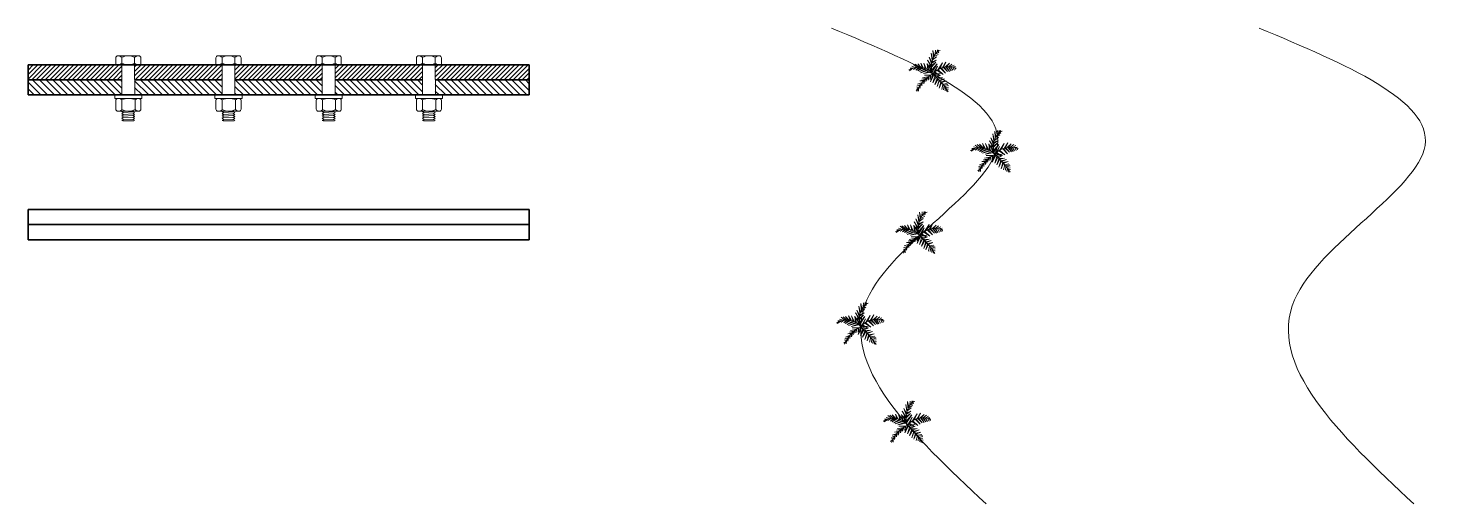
# Model space of a CAD drawing. Header units: millimetres. Extents: x 1086 to 3237, y 1111 to 1586.
# Drawn here: x 1836 to 3237, y 1111 to 1586 of the extents above; entities that cross this region are included whole.
import ezdxf

# ---------------------------------------------------------------- set-up
doc = ezdxf.new("R2010")
doc.units = ezdxf.units.MM
for name, color, linetype, lineweight in [('Bloco', 160, 'Continuous', 9), ('Contorno', 7, 'Continuous', 35), ('Cotas', 1, 'Continuous', 9), ('Hachura', 1, 'Continuous', 9)]:
    doc.layers.add(name, color=color, linetype=linetype, lineweight=lineweight)

# ---------------------------------------------------------------- blocks, each defined once
blk = doc.blocks.new('parafuso')
at = {"layer": 'Bloco'}
for p, q in [((-5.7, -46.2), (-6.4, -46.4)), ((-6.4, -46.4), (-4.7, -47.6)), ((-4.7, -47.6), (-6.4, -48.2)), ((-6.4, -48.2), (-4.7, -49.4)), ((-4.7, -49.4), (-6.4, -50))]:
    blk.add_line(p, q, dxfattribs=at)
for points in [[(-12.5, 0), (12.5, 0), (12.5, 7, 0.414214), (10.5, 9), (-10.5, 9, 0.414214), (-12.5, 7), (-12.5, 0)], [(10.5, 9, 0.142148), (6.3, 7.5, 0.23622), (-6.4, 7.5, 0.142148), (-10.5, 9)], [(9.9, -33.5, 0.175177), (6.9, -35), (6.9, -44.7, 0.175177), (9.9, -46.2)]]:
    blk.add_lwpolyline(points, format="xyb", dxfattribs=at)
for points in [[(-6.4, -30), (-6.4, 0)], [(-6.4, 1.5), (-6.4, 7.5)], [(-6.3, -30), (6.4, -30), (6.3, 0)], [(6.3, 1.5), (6.3, 7.5)], [(6.4, -30), (-6.4, -30)], [(-6.3, -35), (-6.3, -44.7)], [(3.8, -30), (3.8, -30)], [(5.7, -46.2), (4.7, -46.9), (6.3, -47.6), (4.7, -48.8), (6.3, -49.5), (4.7, -50.7), (6.3, -51.4), (4.7, -52.6), (6.3, -53.3), (4.7, -54.5), (6.3, -55.3), (5.3, -56), (-5.5, -56), (-5.5, -56), (-6.4, -55.4), (-4.7, -54.8), (-6.4, -53.6), (-4.7, -53), (-6.4, -51.8), (-4.7, -51.2), (-6.4, -50)], [(4.7, -46.9), (-4.7, -47.6)], [(4.7, -48.8), (-4.7, -49.4)], [(-4.7, -51.2), (4.7, -50.7)], [(-4.7, -53), (4.7, -52.6)], [(-4.7, -54.8), (4.7, -54.5)]]:
    blk.add_lwpolyline(points, dxfattribs=at)
for points in [[(-13.5, -33.5), (13.5, -33.5), (13.5, -30), (-13.5, -30)], [(6.4, -30), (6.4, -30)]]:
    blk.add_lwpolyline(points, close=True, dxfattribs=at)
blk.add_lwpolyline([(12.5, -44.2, -0.414214), (10.5, -46.2), (-10.5, -46.2, -0.414214), (-12.5, -44.2), (-12.5, -35.5, -0.414214), (-10.5, -33.5), (10.5, -33.5, -0.414214), (12.5, -35.5)], format="xyb", close=True, dxfattribs=at)
for centre, radius, start, end in [((-11, 7.9), 7.92, 273.6917, 306.0527), ((0, 14.2), 14.2, 243.4184, 296.5816), ((11, 7.9), 7.92, 233.9473, 266.3083), ((-9.9, -38.4), 4.97, 43.7456, 105.218), ((0.3, -48.8), 15.3, 64.4155, 115.5845), ((-9.9, -41.3), 4.97, 254.782, 316.2544), ((0.3, -30.9), 15.3, 244.4155, 295.5845)]:
    blk.add_arc(centre, radius, start, end, dxfattribs=at)
blk = doc.blocks.new('planta')
at = {"layer": 'Bloco', "color": 72}
for p, q in [((-1.1, 9.6), (-3.8, 16.7)), ((-3.8, 16.7), (-1.1, 11.9)), ((-0.8, 13.8), (-1.8, 20.7)), ((-1.8, 20.7), (-0.5, 15.2)), ((-1.2, 10.7), (3.4, 14)), ((3.4, 14), (-0.6, 12.2)), ((-0.4, 14.1), (3.6, 17.1)), ((3.6, 17.1), (-0.1, 15.1)), ((0.5, 17.2), (0, 23.4)), ((0, 23.4), (1.2, 18.1)), ((0.7, 17), (5.1, 19.6)), ((2.3, 19.9), (2.6, 23.9)), ((2.6, 19.8), (5.9, 21.6)), ((3.8, 21.6), (4.5, 24.3)), ((4.7, 22.4), (7.4, 23.5)), ((5.9, 21.6), (4.7, 22.4)), ((-20, 5.7), (-23.4, 3.3)), ((-19.9, 6), (-22.8, 6)), ((-18.6, 7), (-21.2, 7.7)), ((-16.2, 6.8), (-19.5, 9.5)), ((-15.9, 6.7), (-19.5, 4.5)), ((-19.5, 4.5), (-16.5, 6.6)), ((-14.2, 7.3), (-17.7, 9.9)), ((-17.7, 9.9), (-14.4, 6.9)), ((-17, 4), (-14, 6.8)), ((-12.8, 6.6), (-17, 4)), ((-12, 7), (-15.2, 10.3)), ((-15.2, 10.3), (-12.5, 6.7)), ((-15.2, 3.2), (-11.5, 6.4)), ((-10, 6.3), (-15.2, 3.2)), ((-13.5, 2.4), (-8, 5.6)), ((-7, 4.9), (-13.5, 2.4)), ((-12.3, 1.3), (-5.3, 4.4)), ((-4.3, 3.7), (-12.3, 1.3)), ((-9.7, 6.5), (-12.1, 11)), ((-12.1, 11), (-10.6, 6.6)), ((-9.5, 0.4), (-2.9, 2.7)), ((-1.8, 1.8), (-9.5, 0.4)), ((-6.7, 5.4), (-9.1, 10.9)), ((-9.1, 10.9), (-7.7, 5.8)), ((-4.2, 3.8), (-5.9, 10.6)), ((-5.9, 10.6), (-5.1, 4.5)), ((-0.7, 2.4), (-5.4, 9.6)), ((-5.4, 9.6), (-1.1, 4.3)), ((-1.7, 6.9), (-5.3, 13.8)), ((-5.3, 13.8), (-1.3, 7.7)), ((-2, 2.1), (-3.4, 8.9)), ((-3.4, 8.9), (-2.6, 2.9)), ((2.9, 11.7), (-1.8, 8)), ((-1.5, 7), (2.9, 11.7)), ((4.2, 10.1), (-0.9, 2.3)), ((-0.8, 4.5), (4.2, 10.1)), ((0.5, -0.2), (7.3, 0.5)), ((0.6, 1.1), (4.6, 7.9)), ((7.3, 0.5), (1.3, -0.9)), ((1.4, 1.2), (7.1, -1.4)), ((7.1, -1.4), (1.8, 2)), ((4.6, 7.9), (2.4, 2.6)), ((4.2, 3.6), (10.2, -0.3)), ((5, 4.3), (9.5, 11.1)), ((10.2, -0.3), (5.2, 4.1)), ((9.5, 11.1), (6.8, 5.3)), ((7.9, 5.6), (12.7, 0.8)), ((12.7, 0.8), (8.7, 6)), ((9.5, 6.1), (13, 11.8)), ((10.5, 6.4), (14.7, 2.4)), ((13, 11.8), (10.7, 6.8)), ((14.7, 2.4), (11.2, 6.7)), ((12.7, 7.3), (16.5, 10.7)), ((13.2, 6.9), (16.7, 2.6)), ((16.5, 10.7), (13.8, 7.5)), ((16.7, 2.6), (13.9, 7)), ((15.4, 7.2), (18.2, 3.1)), ((16.1, 7.6), (18.9, 10)), ((18.2, 3.1), (16.3, 7.1)), ((17.7, 7.2), (19.8, 3.7)), ((18, 7.4), (21.1, 9)), ((19.9, 7), (21.5, 4)), ((20.4, 7.2), (22.4, 7.4)), ((21.9, 6.3), (22.8, 4.7)), ((-12.5, -10.6), (-16.1, -12.2)), ((-13.5, -12.7), (-16, -13.6)), ((-10.4, -8.3), (-15.3, -10.2)), ((-15.3, -10.2), (-11.2, -8.9)), ((-13, -14.4), (-13.5, -12.4)), ((-8.1, -5.9), (-13, -6.9)), ((-13, -6.9), (-8.9, -6.8)), ((-12.3, -10.9), (-13, -14.4)), ((-10.9, -11.8), (-11.3, -9.2)), ((-5.9, -4.1), (-11.1, -5.2)), ((-11.1, -5.2), (-6.8, -4.8)), ((-10.6, -8.6), (-10.9, -11.8)), ((-3.9, -2.3), (-10.3, -3.7)), ((-10.3, -3.7), (-4.7, -2.8)), ((-7.9, -5.8), (-9.2, -9.9)), ((-9.2, -9.9), (-9.2, -7)), ((-1.6, -0.9), (-8.5, -1.1)), ((-8.5, -1.1), (-2.5, -1.3)), ((-5.8, -4), (-7.1, -7.6)), ((-7.1, -7.6), (-6.7, -4.7)), ((-3.8, -2.5), (-4.9, -6)), ((-4.9, -6), (-4.7, -2.8)), ((-1.6, -0.6), (-2.6, -5.3)), ((-2.6, -5.3), (-2.4, -1.5)), ((0, -0.4), (-2.5, -7.7)), ((-2.5, -7.7), (1, -0.8)), ((2, -2), (-0.1, -8.7)), ((-0.1, -8.7), (3.1, -2.9)), ((4.2, -4.1), (1.9, -10.3)), ((1.9, -10.3), (5.2, -4.7)), ((2.2, -1.9), (7.7, -1)), ((7.7, -1), (3.3, -3.1)), ((4.2, -3.8), (9.6, -3.5)), ((6.2, -5.9), (4.2, -12.6)), ((4.2, -12.6), (6.7, -6.5)), ((9.6, -3.5), (5.2, -4.7)), ((7.9, -8), (6.3, -14.1)), ((6.3, -14.1), (8.7, -8.7)), ((6.5, -6.1), (11.6, -4.8)), ((11.6, -4.8), (6.9, -6.8)), ((8.1, -7.9), (13.3, -6.9)), ((10, -10.4), (8.8, -15.4)), ((13.3, -6.9), (8.9, -8.6)), ((10.1, -10.1), (14.2, -9.3)), ((11.1, -11.6), (10.6, -15.7)), ((10.8, -11.1), (15, -10.4)), ((11.7, -12.4), (15.4, -11.3)), ((12.3, -13.6), (12.2, -16.8)), ((12.5, -13.5), (15.4, -13.1)), ((-14.7, -14.2), (-16.8, -16.3)), ((-14.3, -14), (-14.4, -17)), ((13.2, -14.8), (13.8, -17.5)), ((13.5, -14.7), (15.6, -15))]:
    blk.add_line(p, q, dxfattribs=at)
for centre, radius, start, end in [((20.1, 7.7), 21.5, 131.2408, 200.9639), ((-14.3, -11.6), 18.5, 39.1485, 122.0896), ((15.2, -30), 33.7, 116.8014, 157.9928), ((15.6, -12.9), 20.3, 67.6851, 140.443), ((-65, -71.2), 96.5, 33.73, 47.5683)]:
    blk.add_arc(centre, radius, start, end, dxfattribs=at)

msp = doc.modelspace()

# ---------------------------------------------------------------- hatches: boundary and pattern name
at = {"layer": 'Hachura'}
h = msp.add_hatch(dxfattribs=at)
h.set_pattern_fill('ANSI31', color=256)
h.paths.add_polyline_path([(1929.411, 1549.063), (1923.261, 1549.063), (1835.761, 1549.063), (1835.761, 1534.063), (1929.406, 1534.063)])
h.paths.add_polyline_path([(2029.411, 1549.063), (2023.261, 1549.063), (1942.111, 1549.063), (1942.111, 1534.063), (2029.406, 1534.063)])
h.paths.add_polyline_path([(2129.411, 1549.063), (2123.261, 1549.063), (2042.111, 1549.063), (2042.111, 1534.063), (2129.406, 1534.063)])
h.paths.add_polyline_path([(2229.411, 1549.063), (2223.261, 1549.063), (2142.111, 1549.063), (2142.111, 1534.063), (2229.406, 1534.063)])
h.paths.add_polyline_path([(2335.761, 1549.063), (2242.111, 1549.063), (2242.111, 1534.063), (2335.761, 1534.063)])
h = msp.add_hatch(dxfattribs=at)
h.set_pattern_fill('ANSI31', color=256, scale=1.5, angle=90)
h.paths.add_polyline_path([(1929.406, 1534.063), (1835.761, 1534.063), (1835.761, 1519.063), (1929.401, 1519.063)])
h.paths.add_polyline_path([(2029.406, 1534.063), (1942.111, 1534.063), (1942.112, 1519.063), (2029.401, 1519.063)])
h.paths.add_polyline_path([(2129.406, 1534.063), (2042.111, 1534.063), (2042.112, 1519.063), (2049.262, 1519.063), (2129.401, 1519.063)])
h.paths.add_polyline_path([(2229.406, 1534.063), (2142.111, 1534.063), (2142.112, 1519.063), (2229.401, 1519.063)])
h.paths.add_polyline_path([(2335.761, 1534.063), (2242.111, 1534.063), (2242.112, 1519.063), (2249.262, 1519.063), (2335.761, 1519.063)])

# ---------------------------------------------------------------- linework, layer by layer
at = {"layer": 'Contorno'}
for p, q in [((2335.761, 1549.063), (1835.761, 1549.063)), ((1835.761, 1549.063), (1835.761, 1519.063)), ((2335.761, 1519.063), (2335.761, 1549.063)), ((1835.761, 1534.063), (1929.406, 1534.063)), ((1942.111, 1534.063), (2029.406, 1534.063)), ((2042.111, 1534.063), (2129.406, 1534.063)), ((2142.111, 1534.063), (2229.406, 1534.063)), ((2242.111, 1534.063), (2335.761, 1534.063)), ((1835.761, 1519.063), (2335.761, 1519.063)), ((2335.761, 1404.651), (1835.761, 1404.651)), ((1835.761, 1404.651), (1835.761, 1374.651)), ((2335.761, 1374.651), (2335.761, 1404.651)), ((1835.761, 1389.651), (2335.761, 1389.651)), ((1835.761, 1374.651), (2335.761, 1374.651))]:
    msp.add_line(p, q, dxfattribs=at)
at = {"layer": 'Cotas'}
for points in [[(2637.477, 1585.735), (2802.923, 1468.666), (2672.814, 1314.712), (2791.679, 1111.045)], [(3064.202, 1585.735), (3229.648, 1468.666), (3099.54, 1314.712), (3218.404, 1111.045)]]:
    msp.add_spline(points, degree=3, dxfattribs=at)

# ---------------------------------------------------------------- block references
at = {"layer": 'Contorno'}
for name, p in [('parafuso', (1935.761, 1549.063)), ('parafuso', (2035.761, 1549.063)), ('parafuso', (2135.761, 1549.063)), ('parafuso', (2235.761, 1549.063)), ('planta', (2738.627, 1539.894)), ('planta', (2800.347, 1459.562)), ('planta', (2725.365, 1378.585)), ('planta', (2666.613, 1287.745)), ('planta', (2713.264, 1189.666))]:
    msp.add_blockref(name, p, dxfattribs=at)

doc.saveas('drawing.dxf')
